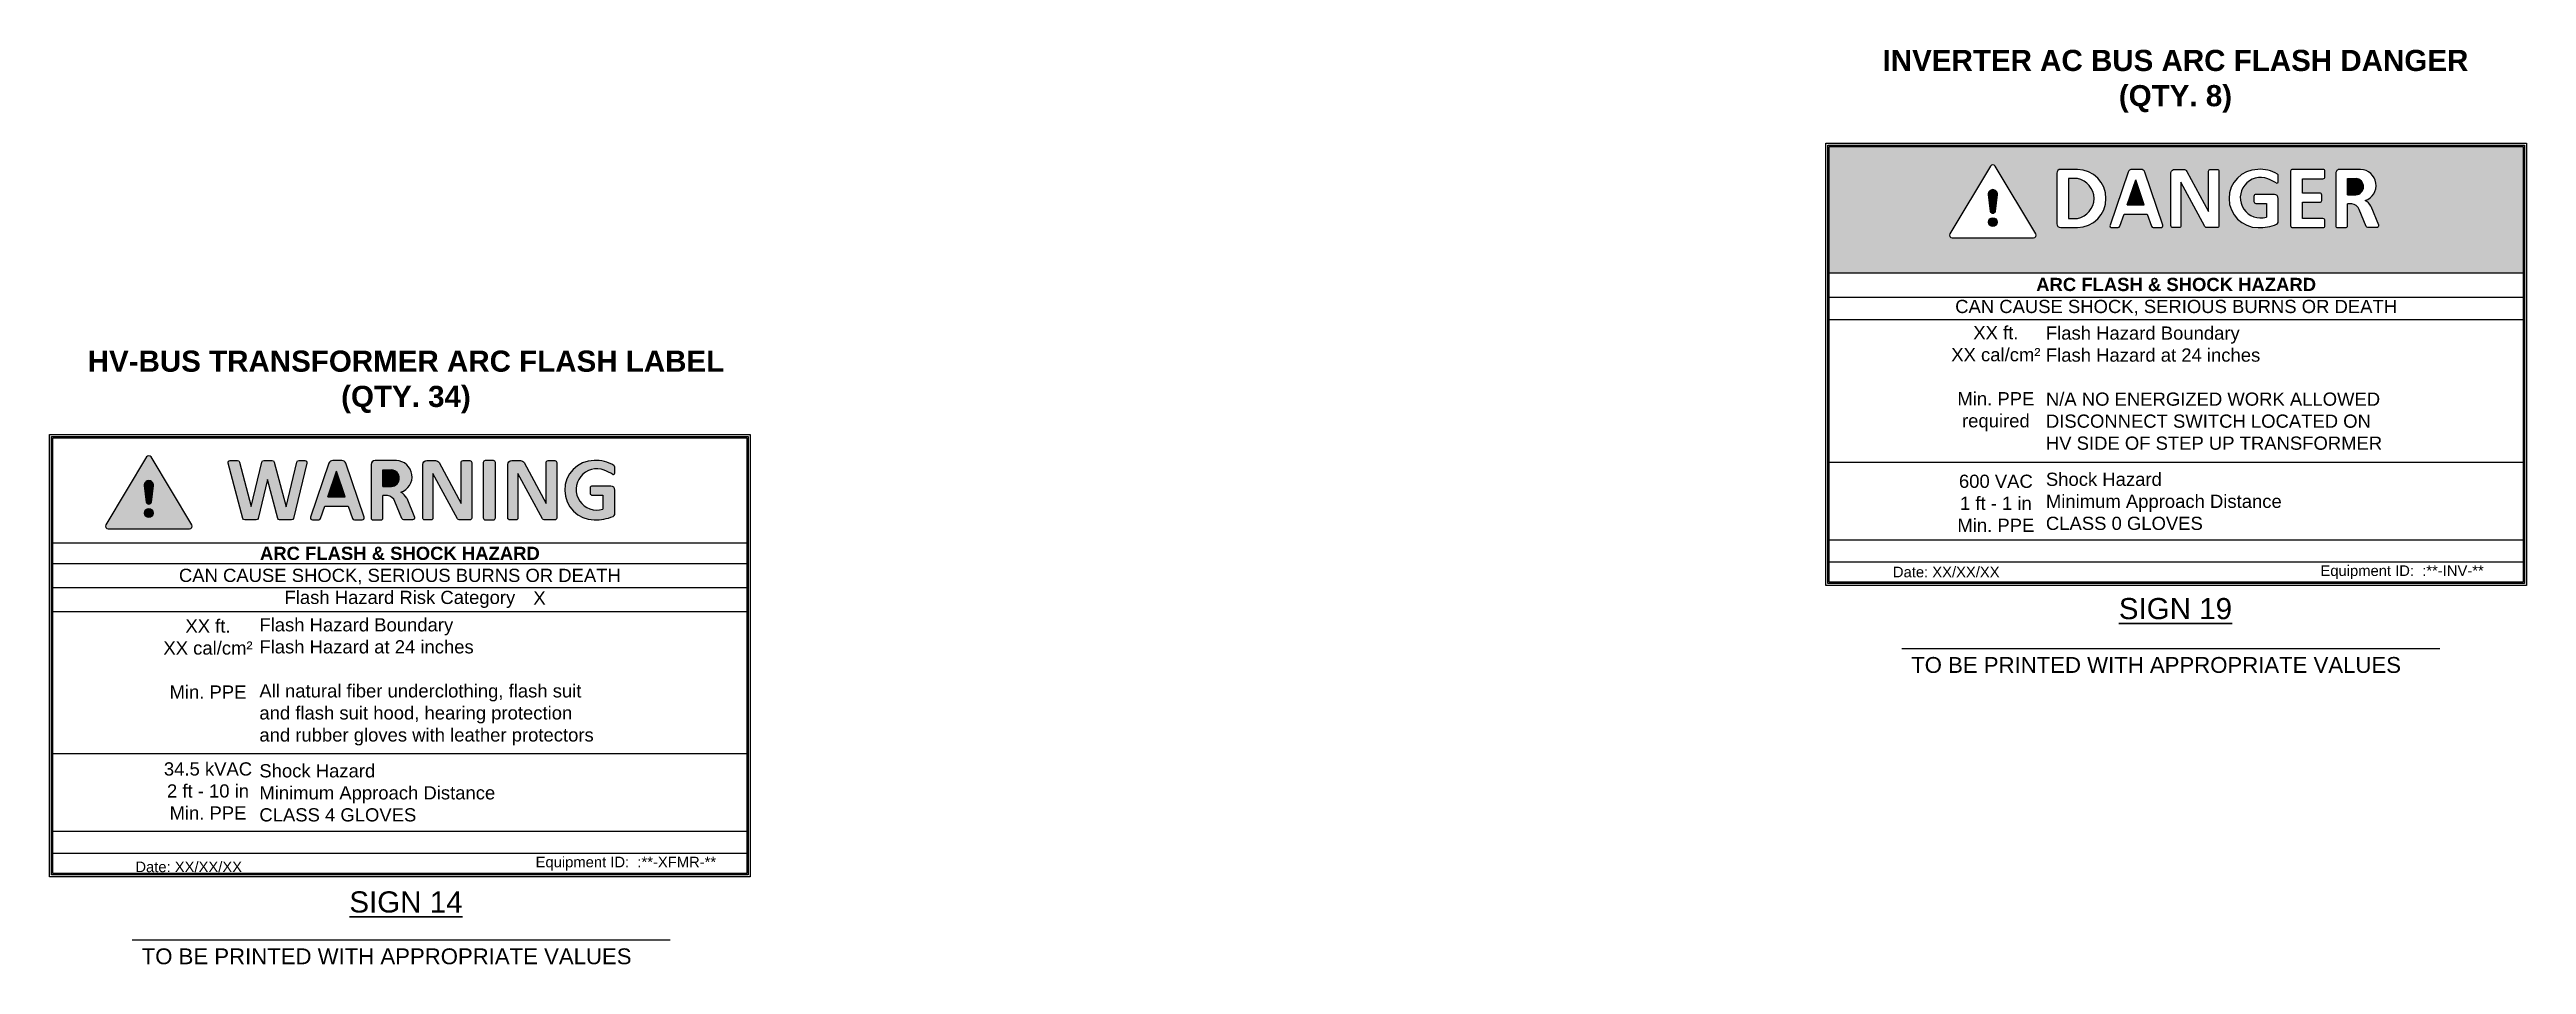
# Model space of a CAD drawing. Header units: feet. Extents: x -1522 to 1718, y -42 to 1309.
# Drawn here: x 1695.62 to 1709.3, y 1304 to 1309.05 of the extents above; entities that cross this region are included whole.
import ezdxf
from ezdxf.enums import TextEntityAlignment as Align

# ---------------------------------------------------------------- set-up
doc = ezdxf.new("R2010")
doc.units = ezdxf.units.FT
doc.header["$MEASUREMENT"] = 0
for name, color, linetype in [('ANNO-NOTE', 31, 'Continuous'), ('E-DETL', 7, 'Continuous'), ('G-ANNO-TEXT', 1, 'Continuous')]:
    doc.layers.add(name, color=color, linetype=linetype)
doc.styles.add('Strata 1_8', font='arial.ttf', dxfattribs={"height": 0.125})
doc.styles.add('Strata 3_32', font='arial.ttf', dxfattribs={"height": 0.09375})

msp = doc.modelspace()

# ---------------------------------------------------------------- texts
at = {"layer": 'G-ANNO-TEXT', "lineweight": 30, "style": 'Strata 1_8'}
for s, p in [('%%USIGN 19', (1707.358708965032, 1306.018440016152)), ('%%USIGN 14', (1697.58824725934, 1304.398679523561))]:
    msp.add_text(s, height=0.1167391092239364, dxfattribs=at).set_placement(p, align=Align.TOP_CENTER)
at = {"layer": 'G-ANNO-TEXT'}
for s, width, insert, char_height, attachment_point, style in [('{\\fArial|b1|i0|c0|p34;INVERTER AC BUS ARC FLASH DANGER\\P(QTY.^I8)}', 3.302107056201323, (1707.358708965032, 1308.698695187878), 0.1167391092239364, 8, 'Strata 1_8'), ('{\\fArial|b1|i0|c0|p34;ARC FLASH & SHOCK HAZARD\\P}CAN CAUSE SHOCK, SERIOUS BURNS OR DEATH', 2.893850074941114, (1707.362370161405, 1307.57833656801), 0.07293859544311544, 8, 'Strata 1_8'), ('XX ft.\\PXX cal/cm²\\P\\PMin. PPE required', 0.6375879885908277, (1706.367061100722, 1306.938832287385), 0.07293859544311544, 8, 'Strata 1_8'), ('Flash Hazard Boundary\\PFlash Hazard at 24 inches\\P\\PN/A NO ENERGIZED WORK ALLOWED\\PDISCONNECT SWITCH LOCATED ON \\PHV SIDE OF STEP UP TRANSFORMER', 2.561007907987263, (1706.643393752682, 1307.517953488269), 0.07293859544311544, 1, 'Strata 1_8'), ('{\\fArial|b1|i0|c0|p34;HV-BUS TRANSFORMER ARC FLASH LABEL (QTY. 34)}', 3.783933306782048, (1697.58824725934, 1307.038199479996), 0.1167391092239364, 8, 'Strata 1_8'), ('600 VAC\\P1 ft - 1 in\\PMin. PPE', 0.6375879885908277, (1706.367061100722, 1306.383509196093), 0.07293859544311544, 8, 'Strata 1_8'), ('Shock Hazard\\PMinimum Approach Distance\\PCLASS 0 GLOVES', 1.551666656999652, (1706.643393752682, 1306.710561092098), 0.07293859544311544, 1, 'Strata 1_8'), ('{\\fArial|b1|i0|c0|p34;ARC FLASH & SHOCK HAZARD\\P}CAN CAUSE SHOCK, SERIOUS BURNS OR DEATH\\PFlash Hazard Risk Category', 2.893850074941114, (1697.554614630862, 1305.96348210622), 0.07293859544311544, 8, 'Strata 1_8'), ('Date: XX/XX/XX ', 1.551666656999652, (1706.093007999698, 1306.132059526352), 0.05836955461196819, 8, 'Strata 1_8'), ('Equipment ID:  :**-INV-**', 1.236313928004055, (1708.610154458289, 1306.122634149578), 0.05836955461196819, 8, 'Strata 1_8'), ('X', 0.1239412661606036, (1698.325519705064, 1305.98227272342), 0.07293859544311544, 8, 'Strata 1_8'), ('XX ft.\\PXX cal/cm²\\P\\PMin. PPE', 0.6375879885908277, (1696.495079363838, 1305.462777793501), 0.07293859544311544, 8, 'Strata 1_8'), ('Flash Hazard Boundary\\PFlash Hazard at 24 inches\\P\\PAll natural fiber underclothing, flash suit and flash suit hood, hearing protection and rubber gloves with leather protectors', 1.881410992566599, (1696.778781302361, 1305.906990815266), 0.07293859544311544, 1, 'Strata 1_8'), ('TO BE PRINTED WITH APPROPRIATE VALUES', 2.918477730598409, (1705.899470099732, 1305.69260530368), 0.08755433191795228, 1, 'Strata 3_32'), ('34.5 kVAC\\P2 ft - 10 in\\PMin. PPE', 0.6375879885908277, (1696.495079363838, 1304.795099097048), 0.07293859544311544, 8, 'Strata 1_8'), ('Shock Hazard\\PMinimum Approach Distance\\PCLASS 4 GLOVES', 1.551666656999652, (1696.778781302361, 1305.100869588975), 0.07293859544311544, 1, 'Strata 1_8'), ('Date: XX/XX/XX ', 1.551666656999652, (1696.388676429659, 1304.503922241754), 0.05836955461196819, 8, 'Strata 1_8'), ('Equipment ID:  :**-XFMR-**', 1.236313928004055, (1698.802398927746, 1304.513871079659), 0.05836955461196819, 8, 'Strata 1_8'), ('TO BE PRINTED WITH APPROPRIATE VALUES', 2.918477730598409, (1696.129008394044, 1304.083842233761), 0.08755433191795228, 1, 'Strata 3_32')]:
    msp.add_mtext_dynamic_manual_height_columns(s, width=width, gutter_width=0.4377716595897614, heights=[0], dxfattribs=dict(at, insert=insert, char_height=char_height, attachment_point=attachment_point, style=style))

# ---------------------------------------------------------------- blocks, each defined once
blk = doc.blocks.new('!')
at = {"color": 0}
for points in [[(-12.44763938310995, 15.19457651184812), (-12.68897185762393, 14.79386679357651, 0.5835277051761996), (-12.67558691006477, 14.77018054033408), (-12.19292196103682, 14.77018054033408, 0.5835277051761996), (-12.17953701347767, 14.79386679357651), (-12.42086948799164, 15.19457651184812, 0.5650934920842021)], [(-12.46109709578555, 15.02553026272227), (-12.44971901152084, 14.92733337236381, 0.3512251163769891), (-12.4342544355508, 14.91608612901144, 0.3512251163769887), (-12.41878985958076, 14.92733337236381), (-12.40741177531605, 15.02553026272227, 0.4292796023512654), (-12.4342544355508, 15.05498930455328, 0.4292796023512657)]]:
    blk.add_lwpolyline(points, format="xyb", close=True, dxfattribs=at)
blk.add_circle((-12.4342544355508, 14.86298015527347), 0.02642230596211448, dxfattribs=at)

# ---------------------------------------------------------------- hatches: boundary and pattern name
at = {"true_color": 0xff0000}
h = msp.add_hatch(color=1, dxfattribs=at)
h.dxf.hatch_style = 1
h.paths.add_polyline_path([(1705.446252101359, 1308.511880664467), (1705.446252101359, 1307.814734348161), (1709.278488221451, 1307.814734348161), (1709.278488221451, 1308.511880664467)])
edge = h.paths.add_edge_path(flags=16)
edge.add_arc((1708.374506635417, 1308.150959954785), 0.06960001973397013, 25.878581951200317, 63.505078572735215, ccw=False)
edge.add_line((1708.437127234727, 1308.181337961453), (1708.479143346846, 1308.078647712843))
edge.add_arc((1708.469065284462, 1308.074524234667), 0.01088900425914897, -90, 22.25211357300458, ccw=False)
edge.add_line((1708.469065284462, 1308.063635230405), (1708.421461152626, 1308.063635230405))
edge.add_arc((1708.421461152622, 1308.074524234667), 0.01088900425913208, 202.0270003182623, 270.00000000001745, ccw=False)
edge.add_line((1708.411366967055, 1308.070440384595), (1708.373519979393, 1308.163988019763))
edge.add_arc((1708.326593623351, 1308.144716074071), 0.05072958487670892, 22.32721554701731, 82.78384653012439)
edge.add_line((1708.332965915484, 1308.195043846476), (1708.308639933326, 1308.195043846476))
edge.add_line((1708.308639933326, 1308.195043846476), (1708.308639933326, 1308.074524234669))
edge.add_arc((1708.297750929069, 1308.074524234667), 0.01088900425913872, -89.99999999998249, 1.750777300912887e-11, ccw=False)
edge.add_line((1708.297750929069, 1308.063635230405), (1708.254676560888, 1308.063635230405))
edge.add_arc((1708.254676560886, 1308.074524234667), 0.01088900425915199, 179.9999999999825, 269.99999999998255, ccw=False)
edge.add_line((1708.243787556628, 1308.074524234667), (1708.243787556628, 1308.363650082777))
edge.add_arc((1708.265565565147, 1308.363650082777), 0.02177800851829735, 90, 179.9999999999913, ccw=False)
edge.add_line((1708.265565565147, 1308.385428091292), (1708.381004542243, 1308.385428091292))
edge.add_arc((1708.378259876492, 1308.297197235114), 0.08827353608084774, -71.98731128699501, 88.21823028744979, ccw=False)
edge = h.paths.add_edge_path(flags=0)
edge.add_line((1708.355149827745, 1308.244419766364), (1708.308639933326, 1308.244419766364))
edge.add_line((1708.308639933326, 1308.244419766364), (1708.308639933326, 1308.335153882989))
edge.add_line((1708.308639933326, 1308.335153882987), (1708.355606372244, 1308.335153882987))
edge.add_arc((1708.35143163945, 1308.289806681975), 0.04553896170644657, -85.31667165561151, 84.74008914864658, ccw=False)
edge = h.paths.add_edge_path(flags=16)
edge.add_line((1708.173284908509, 1308.333742572081), (1708.059615660997, 1308.333742572081))
edge.add_line((1708.059615660997, 1308.333742572081), (1708.059615660997, 1308.254401746855))
edge.add_line((1708.059615660997, 1308.254401746853), (1708.15580248228, 1308.254401746853))
edge.add_arc((1708.155802482281, 1308.243512742592), 0.0108890042591354, -1.750777300912887e-11, 90, ccw=False)
edge.add_line((1708.166691486538, 1308.243512742592), (1708.166691486538, 1308.214337836002))
edge.add_arc((1708.155802482281, 1308.214337836004), 0.0108890042591354, -90, 0, ccw=False)
edge.add_line((1708.155802482281, 1308.203448831743), (1708.059615660998, 1308.203448831743))
edge.add_line((1708.059615660997, 1308.203448831743), (1708.059615660997, 1308.113188811782))
edge.add_line((1708.059615660997, 1308.113188811788), (1708.173284908509, 1308.113188811788))
edge.add_arc((1708.173284908509, 1308.10229980752), 0.01088900425913872, 0, 90, ccw=False)
edge.add_line((1708.184173912767, 1308.10229980752), (1708.184173912767, 1308.074524234661))
edge.add_arc((1708.173284908509, 1308.074524234667), 0.01088900425913872, -89.99999999998249, 1.750777300912887e-11, ccw=False)
edge.add_line((1708.173284908509, 1308.063635230405), (1708.005620007633, 1308.063635230405))
edge.add_arc((1708.005620007632, 1308.074524234667), 0.01088900425913872, 179.9999999999825, 269.99999999998255, ccw=False)
edge.add_line((1707.994731003375, 1308.074524234667), (1707.994731003375, 1308.374539087036))
edge.add_arc((1708.005620007632, 1308.374539087038), 0.01088900425913872, 90.00000000001751, 180.0000000000175, ccw=False)
edge.add_line((1708.005620007632, 1308.385428091292), (1708.173284908508, 1308.385428091292))
edge.add_arc((1708.173284908509, 1308.374539087038), 0.01088900425913872, -1.750777300912887e-11, 89.99999999998249, ccw=False)
edge.add_line((1708.184173912767, 1308.374539087038), (1708.184173912767, 1308.344631576341))
edge.add_arc((1708.173284908509, 1308.344631576335), 0.0108890042591354, -90, 0, ccw=False)
edge = h.paths.add_edge_path(flags=16)
edge.add_line((1707.926496046974, 1308.225219845596), (1707.926496046974, 1308.092765725613))
edge.add_arc((1707.909315376244, 1308.09852950611), 0.01812171659472405, 296.38395404741226, 341.45439989246427, ccw=False)
edge.add_arc((1707.821538377746, 1308.31779750427), 0.254253070150118, 268.4687310041255, 292.1422853785791, ccw=False)
edge.add_arc((1707.815431845596, 1308.22453760643), 0.1609038458408837, 90.73837430910271, 269.7551015762806, ccw=False)
edge.add_arc((1707.826237435009, 1308.204069038212), 0.1818157793182544, 58.363567936785216, 94.062008043687, ccw=False)
edge.add_arc((1707.913762780379, 1308.348770700009), 0.01278313972927625, 5.062831684109085, 52.15953142980521, ccw=False)
edge.add_line((1707.926496046974, 1308.349898788277), (1707.926496046974, 1308.317243010089))
edge.add_arc((1707.918151748745, 1308.317960943698), 0.008375126364284363, 247.11083023775342, 355.0824489666762, ccw=False)
edge.add_arc((1707.767326712637, 1308.070781155881), 0.2812814338966109, 58.35693592699909, 68.77728622288635)
edge.add_arc((1707.828641476044, 1308.228674338227), 0.1119009236724651, 68.77729214339439, 286.708663276407)
edge.add_line((1707.860813589366, 1308.121497979627), (1707.860813589366, 1308.197230679718))
edge.add_line((1707.860813589366, 1308.197230679717), (1707.803135604864, 1308.197230679717))
edge.add_arc((1707.803135604863, 1308.208119683971), 0.01088900425915199, 179.9999999999825, 269.99999999998255, ccw=False)
edge.add_line((1707.792246600606, 1308.208119683971), (1707.792246600606, 1308.236108849852))
edge.add_arc((1707.803135604863, 1308.236108849857), 0.01088900425914867, 90, 180.0000000000175, ccw=False)
edge.add_line((1707.803135604863, 1308.246997854118), (1707.904718038455, 1308.246997854118))
edge.add_arc((1707.904718038455, 1308.225219845596), 0.02177800851829403, 0, 90, ccw=False)
edge = h.paths.add_edge_path(flags=16)
edge.add_arc((1707.588172405525, 1308.074524234667), 0.01088900425915199, -89.99999999998249, 1.750777300912887e-11, ccw=False)
edge.add_line((1707.588172405525, 1308.063635230405), (1707.531249771296, 1308.063635230405))
edge.add_arc((1707.531249771298, 1308.074524234667), 0.01088900425913872, 208.3697744582106, 270.00000000001745, ccw=False)
edge.add_line((1707.521668543432, 1308.069350214339), (1707.388905675964, 1308.315199902989))
edge.add_line((1707.388905675962, 1308.315199902993), (1707.388905675962, 1308.074524234667))
edge.add_arc((1707.378016671704, 1308.074524234667), 0.01088900425914867, 270, 359.99999999998255, ccw=False)
edge.add_line((1707.378016671704, 1308.063635230405), (1707.344467481939, 1308.063635230405))
edge.add_arc((1707.344467481937, 1308.074524234667), 0.01088900425915199, 179.9999999999825, 269.99999999998255, ccw=False)
edge.add_line((1707.333578477679, 1308.074524234667), (1707.333578477679, 1308.363650082777))
edge.add_arc((1707.355356486198, 1308.363650082777), 0.02177800851829735, 90, 179.9999999999913, ccw=False)
edge.add_line((1707.355356486198, 1308.385428091292), (1707.402676476654, 1308.385428091292))
edge.add_arc((1707.402676476653, 1308.363650082777), 0.02177800851830398, 28.369774458228278, 90.00000000000881, ccw=False)
edge.add_line((1707.421838932391, 1308.373998123424), (1707.541345423115, 1308.152696534385))
edge.add_line((1707.541345423113, 1308.152696534386), (1707.541345423113, 1308.374539087038))
edge.add_arc((1707.55223442737, 1308.374539087038), 0.01088900425914867, 90, 180, ccw=False)
edge.add_line((1707.55223442737, 1308.385428091292), (1707.588172405525, 1308.385428091292))
edge.add_arc((1707.588172405525, 1308.374539087038), 0.01088900425915199, -1.750777300912887e-11, 89.99999999998249, ccw=False)
edge.add_line((1707.599061409783, 1308.374539087038), (1707.599061409783, 1308.074524234668))
edge = h.paths.add_edge_path(flags=16)
edge.add_line((1707.007902272748, 1308.063635230405), (1707.042140632156, 1308.063635230405))
edge.add_arc((1707.042140632155, 1308.074524234667), 0.01088900425914867, 270, 341.2960942470835)
edge.add_line((1707.052454570898, 1308.071032375351), (1707.075401378833, 1308.138810584664))
edge.add_line((1707.075401378832, 1308.13881058467), (1707.202736612737, 1308.13881058467))
edge.add_line((1707.202736612733, 1308.13881058467), (1707.225683420668, 1308.071032375357))
edge.add_arc((1707.23599735941, 1308.074524234667), 0.01088900425915201, 198.7039057529495, 270)
edge.add_line((1707.23599735941, 1308.063635230405), (1707.278473512412, 1308.063635230405))
edge.add_arc((1707.278473512411, 1308.074524234667), 0.01088900425915199, 270, 378.879837520781)
edge.add_line((1707.288776680482, 1308.07804774733), (1707.188702780529, 1308.37067551685))
edge.add_arc((1707.168118182373, 1308.363565244427), 0.02177800851829375, 19.0557883172336, 90)
edge.add_line((1707.168118182373, 1308.385343252942), (1707.118257602784, 1308.385343252942))
edge.add_arc((1707.118257602786, 1308.363565244427), 0.02177800851829403, 90, 161.2960942470393)
edge.add_line((1707.097629725307, 1308.370548963044), (1706.997599104679, 1308.078047747324))
edge.add_arc((1707.007902272748, 1308.074524234667), 0.01088900425914992, 161.120162479252, 270)
h.paths.add_polyline_path([(1707.185677754973, 1308.189197498402), (1707.092460236592, 1308.189197498402), (1707.139068995784, 1308.326866242801)], flags=0)
edge = h.paths.add_edge_path(flags=16)
edge.add_line((1706.817865350145, 1308.063635230405), (1706.725041466226, 1308.063635230405))
edge.add_arc((1706.725041466223, 1308.085413238928), 0.02177800851829735, 180.0000000000087, 270, ccw=False)
edge.add_line((1706.703263457708, 1308.085413238928), (1706.703263457708, 1308.363650082779))
edge.add_arc((1706.725041466223, 1308.363650082777), 0.02177800851829735, 90, 179.9999999999913, ccw=False)
edge.add_line((1706.725041466223, 1308.385428091292), (1706.817865350143, 1308.385428091292))
edge.add_arc((1706.814197474647, 1308.224531660852), 0.1609382323757249, -88.69408294328349, 88.69408294328349, ccw=False)
edge = h.paths.add_edge_path(flags=0)
edge.add_line((1706.817228677883, 1308.114651025709), (1706.768240346541, 1308.114651025709))
edge.add_line((1706.768240346544, 1308.114651025709), (1706.768240346544, 1308.334412296002))
edge.add_line((1706.768240346544, 1308.334412295996), (1706.817228677885, 1308.334412295996))
edge.add_arc((1706.797507993186, 1308.224531660852), 0.1116362816707246, -79.82523709374772, 79.82523709374772, ccw=False)
edge = h.paths.add_edge_path(flags=16)
edge.add_line((1706.575679252426, 1308.007280301083), (1706.124912242801, 1308.007280301083))
edge.add_arc((1706.124912242798, 1308.021872689736), 0.01459238865299536, 148.9410172079922, 270, ccw=False)
edge.add_line((1706.112411867962, 1308.029401197919), (1706.337795372774, 1308.403629162467))
edge.add_arc((1706.350295747612, 1308.39610065428), 0.01459238865299608, 31.05898279201898, 148.9410172079811, ccw=False)
edge.add_line((1706.362796122452, 1308.403629162464), (1706.588179627264, 1308.029401197917))
edge.add_arc((1706.575679252426, 1308.021872689736), 0.01459238865299437, -90, 31.058982792007782, ccw=False)
edge = h.paths.add_edge_path(flags=0)
edge.add_line((1706.375364453572, 1308.245754694143), (1706.364738314198, 1308.154047354071))
edge.add_arc((1706.350962695902, 1308.157807368457), 0.01427954367934035, 267.32293760206926, 344.73316138018583, ccw=False)
edge.add_arc((1706.349628799326, 1308.157807368457), 0.0142795436793473, 195.2668386199461, 272.6770623958107, ccw=False)
edge.add_line((1706.335853181026, 1308.154047354073), (1706.325227041652, 1308.245754694145))
edge.add_arc((1706.350831085794, 1308.247601866517), 0.02567058866001011, 91.1949411234346, 184.1263847761461, ccw=False)
edge.add_arc((1706.34976040943, 1308.247601866517), 0.02567058866002175, -4.126384776122393, 88.80505887678049, ccw=False)
edge = h.paths.add_edge_path(flags=0)
edge.add_arc((1706.350295747612, 1308.093947056156), 0.02467613169327638, 0, 360)
h = msp.add_hatch(color=1, dxfattribs=at)
h.dxf.hatch_style = 1
h.paths.add_polyline_path([(1706.768240346544, 1308.332263105868), (1706.768240346544, 1308.116800215829, 1.307918298983084)])
h = msp.add_hatch(color=1, dxfattribs=at)
h.dxf.hatch_style = 1
h.paths.add_polyline_path([(1707.092460236592, 1308.189197498402), (1707.185677754973, 1308.189197498402), (1707.139068995784, 1308.326866242801)])
h = msp.add_hatch(color=1, dxfattribs=at)
h.dxf.hatch_style = 1
h.paths.add_polyline_path([(1708.308639933326, 1308.244419766364), (1708.355149827745, 1308.244419766364, 1.005044332832927), (1708.347256906658, 1308.335153882987), (1708.308639933326, 1308.335153882987)])
h = msp.add_hatch(color=1, dxfattribs=at)
h.dxf.hatch_style = 1
h.paths.add_polyline_path([(1706.336778055396, 1308.156163792627, 0.9609664766857849), (1706.365233117922, 1308.158317685126), (1706.375364453572, 1308.245754694143, 0.4292796023512663), (1706.350295747612, 1308.273266872558, 0.4551860429168517), (1706.325483054083, 1308.243545216369)])
h = msp.add_hatch(color=1, dxfattribs=at)
h.dxf.hatch_style = 1
h.paths.add_polyline_path([(1706.374971879308, 1308.093947056156, 1), (1706.32561961592, 1308.093947056156, 1)])
h = msp.add_hatch(color=256)
h.dxf.hatch_style = 1
h.paths.add_polyline_path([(1696.180940919727, 1306.79728767606, 0.5650934920842021), (1696.155940170047, 1306.79728767606), (1695.930556665233, 1306.423059711516, 0.5835277051761999), (1695.943057040076, 1306.40093881468), (1696.393824049697, 1306.40093881468, 0.5835277051761985), (1696.406324424541, 1306.423059711516)])
h.paths.add_polyline_path([(1696.182883111473, 1306.547705867662, -0.3512251163769934), (1696.168440544887, 1306.537201922306, -0.3512251163769851), (1696.153997978297, 1306.547705867662), (1696.143371838927, 1306.639413207739, -0.4292796023512577), (1696.168440544887, 1306.666925386146, -0.4292796023512729), (1696.193509250847, 1306.639413207739)], flags=16)
h.paths.add_polyline_path([(1696.193116676579, 1306.487605569752, -1), (1696.143764413195, 1306.487605569752, -1)], flags=16)
h = msp.add_hatch(color=256)
h.dxf.hatch_style = 1
h.paths.add_polyline_path([(1697.040679234298, 1306.763929086489, 0.4848352187946589), (1697.029892124705, 1306.777603377609), (1696.995752722425, 1306.777603377609, 0.3469508095474305), (1696.984965612828, 1306.769093851769), (1696.925953936461, 1306.52259071535), (1696.860886329221, 1306.769339718542, 0.3405612581913848), (1696.850161058184, 1306.777603377609), (1696.803648795812, 1306.777603377609, 0.3469508095474232), (1696.792861686219, 1306.769093851769), (1696.733930479892, 1306.522926854187), (1696.668951512314, 1306.769339718542, 0.3405612581913766), (1696.658226241281, 1306.777603377609), (1696.617806281723, 1306.777603377609, 0.4919124268131566), (1696.60708101069, 1306.763683219723), (1696.687646206497, 1306.458164350951, 0.3405612581913842), (1696.698371477531, 1306.449900691891), (1696.761609159406, 1306.449900691891, 0.3469508095474249), (1696.772396269003, 1306.458410217724), (1696.823556528667, 1306.672116474582), (1696.879975612708, 1306.458164350951, 0.3405612581913691), (1696.890700883749, 1306.449900691891), (1696.956752363199, 1306.449900691891, 0.3469508095474238), (1696.967539472796, 1306.458410217724)])
h = msp.add_hatch(color=256)
h.dxf.hatch_style = 1
h.paths.add_polyline_path([(1697.234704040206, 1306.777603377609), (1697.183914365414, 1306.777603377609, 0.321527449625395), (1697.1629021109, 1306.76253341294), (1697.061007533404, 1306.464581769679, 0.5143706367857402), (1697.071502689298, 1306.449900691891), (1697.106379041594, 1306.449900691891, 0.3215274496250227), (1697.116885168856, 1306.45743567423), (1697.140259564465, 1306.526476853395), (1697.269967545653, 1306.526476853395), (1697.293341941262, 1306.45743567423, 0.3215274496250233), (1697.303848068517, 1306.449900691891), (1697.347115716329, 1306.449900691891, 0.5143706367857402), (1697.357610872223, 1306.464581769679), (1697.255672208943, 1306.762662324923, 0.3198341797156803)])
h.paths.add_polyline_path([(1697.252590815475, 1306.577802669969), (1697.157636294636, 1306.577802669969), (1697.205113555057, 1306.718036714875)], flags=16)
at = {"true_color": 0xff8000}
h = msp.add_hatch(color=30, dxfattribs=at)
h.dxf.hatch_style = 1
h.paths.add_polyline_path([(1697.205113555057, 1306.718036714875), (1697.157636294636, 1306.577802669969), (1697.252590815475, 1306.577802669969)])
h = msp.add_hatch(color=256)
h.dxf.hatch_style = 1
h.paths.add_polyline_path([(1697.535067384113, 1306.777603377609), (1697.417477332947, 1306.777603377609, 0.4142135623730887), (1697.395293516005, 1306.755419560664), (1697.395293516005, 1306.460906181149, 0.414213562373095), (1697.406385424478, 1306.44981427268), (1697.450262434526, 1306.44981427268, 0.4142135623730951), (1697.461354342995, 1306.460906181149), (1697.461354342995, 1306.583671538879), (1697.486133612172, 1306.583671538879, -0.2700858143856787), (1697.527443354942, 1306.552037022148), (1697.565995578181, 1306.456746233175, 0.3056018630329004), (1697.576277857424, 1306.44981427268), (1697.624769038121, 1306.44981427268, 0.5331213124278236), (1697.635034893745, 1306.465106495655), (1697.592235859149, 1306.569710260278, 0.1656677106191549), (1697.560076830381, 1306.602217102743, 0.8406290843556139)])
h.paths.add_polyline_path([(1697.461354342995, 1306.726392366595), (1697.509195948096, 1306.726392366595, -0.9167868988861881), (1697.50873089641, 1306.633967522887), (1697.461354342995, 1306.633967522887)], flags=16)
h = msp.add_hatch(color=30, dxfattribs=at)
h.dxf.hatch_style = 1
h.paths.add_polyline_path([(1697.461354342995, 1306.633967522887), (1697.50873089641, 1306.633967522887, 0.916786898886271), (1697.509195948096, 1306.726392366595), (1697.461354342995, 1306.726392366595)])
h = msp.add_hatch(color=256)
h.dxf.hatch_style = 1
h.paths.add_polyline_path([(1697.951240147842, 1306.766511469133, 0.414213562373095), (1697.940148239373, 1306.777603377609), (1697.903540597861, 1306.777603377609, 0.4142135623730951), (1697.892448689392, 1306.766511469133), (1697.892448689392, 1306.540535132778), (1697.770715331106, 1306.765960425276, 0.2755877858965014), (1697.751195804802, 1306.777603377609), (1697.702994060131, 1306.777603377609, 0.4142135623730951), (1697.680810243193, 1306.755419560664), (1697.680810243193, 1306.460906181149, 0.414213562373095), (1697.691902151659, 1306.44981427268), (1697.726076492425, 1306.44981427268, 0.4142135623730951), (1697.737168400898, 1306.460906181149), (1697.737168400898, 1306.706066566868), (1697.87240515343, 1306.455635748839, 0.2755877858965244), (1697.882164916584, 1306.44981427268), (1697.940148239373, 1306.44981427268, 0.4142135623730951), (1697.951240147842, 1306.460906181149)])
h = msp.add_hatch(color=256)
h.dxf.hatch_style = 1
h.paths.add_polyline_path([(1698.081941113272, 1306.766511469133, 0.4142135623730971), (1698.0708492048, 1306.777603377609), (1698.026072625071, 1306.777603377609, 0.4142135623730951), (1698.014980716598, 1306.766511469133), (1698.014980716598, 1306.460992600368, 0.414213562373095), (1698.026072625071, 1306.449900691891), (1698.0708492048, 1306.449900691891, 0.4142135623730951), (1698.081941113272, 1306.460992600368)])
h = msp.add_hatch(color=256)
h.dxf.hatch_style = 1
h.paths.add_polyline_path([(1698.420683989527, 1306.766511469133, 0.414213562373095), (1698.409592081054, 1306.777603377609), (1698.372984439538, 1306.777603377609, 0.4142135623730951), (1698.361892531073, 1306.766511469133), (1698.361892531073, 1306.540535132778), (1698.24015917279, 1306.765960425276, 0.2755877858965014), (1698.220639646483, 1306.777603377609), (1698.172437901812, 1306.777603377609, 0.4142135623730951), (1698.150254084871, 1306.755419560664), (1698.150254084871, 1306.460906181149, 0.414213562373095), (1698.161345993343, 1306.44981427268), (1698.195520334109, 1306.44981427268, 0.4142135623730951), (1698.206612242579, 1306.460906181149), (1698.206612242579, 1306.706066566868), (1698.341848995111, 1306.455635748839, 0.2755877858965244), (1698.351608758261, 1306.44981427268), (1698.409592081054, 1306.44981427268, 0.4142135623730951), (1698.420683989527, 1306.460906181149)])
h = msp.add_hatch(color=256)
h.dxf.hatch_style = 1
h.paths.add_polyline_path([(1698.626551869773, 1306.777603377609, 0.991455931191352), (1698.627963466053, 1306.44981427268, 0.1036643270414), (1698.732500036727, 1306.468822169124, 0.1992319266705913), (1698.741797784514, 1306.479487581541), (1698.741797784514, 1306.614409833425, 0.4142135623730952), (1698.719613967569, 1306.636593650371), (1698.616138660844, 1306.636593650371, 0.4142135623730951), (1698.605046752371, 1306.625501741902), (1698.605046752371, 1306.596991029734, 0.414213562373095), (1698.616138660844, 1306.585899121265), (1698.674891408999, 1306.585899121265), (1698.674891408999, 1306.50875522843, -1.401060763575967), (1698.683382081752, 1306.724184272715, -0.04549871222226169), (1698.729979796022, 1306.701019623825, 0.5646600172054975), (1698.741797784514, 1306.709610367921), (1698.741797784514, 1306.741412026428, 0.2084405245570952), (1698.73681538364, 1306.750546154267, 0.1570359095723354)])
h = msp.add_hatch(color=30, dxfattribs=at)
h.dxf.hatch_style = 1
h.paths.add_polyline_path([(1696.193509250847, 1306.639413207739, 0.4292796023512651), (1696.168440544887, 1306.666925386146, 0.4292796023512661), (1696.143371838927, 1306.639413207739), (1696.153997978297, 1306.547705867662, 0.3512251163769882), (1696.168440544887, 1306.537201922306, 0.3512251163769887), (1696.182883111473, 1306.547705867662)])
h = msp.add_hatch(color=30, dxfattribs=at)
h.dxf.hatch_style = 1
h.paths.add_polyline_path([(1696.193116676579, 1306.487605569752, 1), (1696.143764413195, 1306.487605569752, 1)])

# ---------------------------------------------------------------- linework, layer by layer
at = {"color": 1, "true_color": 0xff0000}
for points in [[(1706.703263457708, 1308.363650082784), (1706.703263457708, 1308.085413238935, 0.414213562373095), (1706.725041466223, 1308.063635230413), (1706.817865350145, 1308.063635230413, 0.9774633063277478), (1706.817865350145, 1308.385428091299), (1706.725041466223, 1308.385428091299, 0.414213562373095)], [(1706.768240346544, 1308.334412296011), (1706.768240346544, 1308.114651025716), (1706.817228677883, 1308.114651025716, 0.8365040559561081), (1706.817228677883, 1308.334412296011)], [(1707.388905675962, 1308.315199903001), (1707.388905675962, 1308.074524234674, -0.414213562373095), (1707.378016671704, 1308.063635230413), (1707.344467481937, 1308.063635230413, -0.414213562373095), (1707.333578477679, 1308.074524234674), (1707.333578477679, 1308.363650082784, -0.414213562373095), (1707.355356486198, 1308.385428091299), (1707.402676476653, 1308.385428091299, -0.2755877858965017), (1707.421838932391, 1308.373998123431), (1707.541345423113, 1308.152696534394), (1707.541345423113, 1308.374539087045, -0.414213562373095), (1707.55223442737, 1308.385428091299), (1707.588172405525, 1308.385428091299, -0.414213562373095), (1707.599061409783, 1308.374539087045), (1707.599061409783, 1308.074524234674, -0.414213562373095), (1707.588172405525, 1308.063635230413), (1707.531249771298, 1308.063635230413, -0.275587785896555), (1707.521668543432, 1308.069350214347)], [(1708.059615660997, 1308.20344883175), (1708.155802482281, 1308.20344883175, 0.414213562373095), (1708.166691486538, 1308.214337836012), (1708.166691486538, 1308.243512742599, 0.414213562373095), (1708.155802482281, 1308.254401746867), (1708.059615660997, 1308.254401746867), (1708.059615660997, 1308.333742572088), (1708.173284908509, 1308.333742572088, 0.4142135623731974), (1708.184173912767, 1308.344631576342), (1708.184173912767, 1308.374539087045, 0.414213562373095), (1708.173284908509, 1308.385428091299), (1708.005620007632, 1308.385428091299, 0.4142135623730639), (1707.994731003375, 1308.374539087045), (1707.994731003375, 1308.074524234674, 0.414213562373095), (1708.005620007632, 1308.063635230413), (1708.173284908509, 1308.063635230413, 0.414213562373095), (1708.184173912767, 1308.074524234674), (1708.184173912767, 1308.102299807534, 0.4142135623731974), (1708.173284908509, 1308.113188811795), (1708.059615660997, 1308.113188811795)]]:
    msp.add_lwpolyline(points, format="xyb", close=True, dxfattribs=at)
for points in [[(1707.202736612733, 1308.138810584677), (1707.225683420671, 1308.071032375366, 0.3215274496250931), (1707.23599735941, 1308.063635230413), (1707.278473512411, 1308.063635230413, 0.513400270700037), (1707.288787451147, 1308.078016093982), (1707.188746059855, 1308.370548963058, 0.3215274496250078), (1707.168118182373, 1308.385343252949), (1707.118257602786, 1308.385343252949, 0.3215274496250168), (1707.097629725307, 1308.370548963058), (1706.997588334012, 1308.078016093982, 0.513400270700037), (1707.007902272748, 1308.063635230413), (1707.042140632155, 1308.063635230413, 0.3215274496250931), (1707.052454570898, 1308.071032375366), (1707.075401378832, 1308.138810584677)], [(1708.381004542243, 1308.385428091299), (1708.265565565147, 1308.385428091299, 0.4142135623730806), (1708.243787556628, 1308.363650082784), (1708.243787556628, 1308.074524234674, 0.414213562373095), (1708.254676560886, 1308.063635230413), (1708.297750929069, 1308.063635230413, 0.414213562373095), (1708.308639933326, 1308.074524234674), (1708.308639933326, 1308.195043846484)], [(1707.926496046974, 1308.092765725624), (1707.926496046974, 1308.225219845604, 0.4142135623730806), (1707.904718038455, 1308.246997854126), (1707.803135604863, 1308.246997854126, 0.414213562373095), (1707.792246600606, 1308.236108849865), (1707.792246600606, 1308.208119683985, 0.414213562373095), (1707.803135604863, 1308.197230679724), (1707.860813589366, 1308.197230679724), (1707.860813589366, 1308.121497979634)], [(1708.437127234727, 1308.18133796146), (1708.479143346845, 1308.078647712856, -0.533121312427826), (1708.469065284462, 1308.063635230413), (1708.421461152622, 1308.063635230413, -0.3056018630328972), (1708.411366967055, 1308.070440384602), (1708.373519979388, 1308.163988019768)]]:
    msp.add_lwpolyline(points, format="xyb", dxfattribs=at)
for points in [[(1707.092460236592, 1308.189197498409), (1707.139068995784, 1308.326866242808)], [(1707.185677754973, 1308.189197498409), (1707.139068995784, 1308.326866242808)], [(1707.926496046974, 1308.317243010096), (1707.926496046974, 1308.349898788284)], [(1708.308639933326, 1308.244419766371), (1708.308639933326, 1308.335153882995)], [(1708.308639933326, 1308.335153882995), (1708.355606372246, 1308.335153882995)], [(1707.092460236592, 1308.189197498409), (1707.185677754973, 1308.189197498409)], [(1708.308639933326, 1308.244419766371), (1708.355149827745, 1308.244419766371)], [(1708.332965915484, 1308.195043846484), (1708.308639933326, 1308.195043846484)], [(1707.075401378832, 1308.138810584677), (1707.202736612733, 1308.138810584677)]]:
    msp.add_lwpolyline(points, dxfattribs=at)
for points in [[(1705.446252101359, 1307.814734348168), (1709.278488221451, 1307.814734348168)], [(1697.157636294636, 1306.577802669976), (1697.205113555057, 1306.718036714882)], [(1697.252590815475, 1306.577802669976), (1697.205113555057, 1306.718036714882)], [(1697.461354342995, 1306.633967522895), (1697.461354342995, 1306.726392366602)], [(1697.461354342995, 1306.726392366602), (1697.509195948096, 1306.726392366602)], [(1698.741797784514, 1306.708147744953), (1698.741797784514, 1306.741412026436)], [(1697.157636294636, 1306.577802669976), (1697.252590815475, 1306.577802669976)], [(1697.461354342995, 1306.633967522895), (1697.50873089641, 1306.633967522895)], [(1697.486133612172, 1306.583671538886), (1697.461354342995, 1306.583671538886)], [(1697.140259564465, 1306.526476853403), (1697.269967545653, 1306.526476853403)], [(1695.638496570817, 1306.322823945847), (1699.470732690912, 1306.322823945847)]]:
    msp.add_lwpolyline(points)
for points in [[(1696.823556528667, 1306.67211647459), (1696.772396269003, 1306.458410217731, -0.3469508095474652), (1696.761609159406, 1306.449900691899), (1696.698371477531, 1306.449900691899, -0.3405612581914016), (1696.687646206497, 1306.458164350965), (1696.60708101069, 1306.76368321973, -0.4919124268132005), (1696.617806281723, 1306.777603377616), (1696.658226241281, 1306.777603377616, -0.3405612581914016), (1696.668951512314, 1306.769339718549), (1696.733930479892, 1306.522926854194), (1696.792861686219, 1306.769093851784, -0.3469508095474652), (1696.803648795812, 1306.777603377616), (1696.850161058184, 1306.777603377616, -0.3405612581914016), (1696.860886329221, 1306.769339718549), (1696.925953936461, 1306.522590715357), (1696.984965612828, 1306.769093851784, -0.3469508095474652), (1696.995752722425, 1306.777603377616), (1697.029892124705, 1306.777603377616, -0.4848352187947242), (1697.040679234298, 1306.763929086496), (1696.967539472796, 1306.458410217731, -0.3469508095474652), (1696.956752363199, 1306.449900691899), (1696.890700883749, 1306.449900691899, -0.3405612581914016), (1696.879975612708, 1306.458164350965)], [(1697.737168400898, 1306.706066566882), (1697.737168400898, 1306.460906181156, -0.414213562373095), (1697.726076492425, 1306.449814272687), (1697.691902151659, 1306.449814272687, -0.414213562373095), (1697.680810243193, 1306.460906181156), (1697.680810243193, 1306.755419560671, -0.414213562373095), (1697.702994060131, 1306.777603377616), (1697.751195804802, 1306.777603377616, -0.2755877858965017), (1697.770715331106, 1306.765960425283), (1697.892448689392, 1306.540535132793), (1697.892448689392, 1306.76651146914, -0.414213562373095), (1697.903540597861, 1306.777603377616), (1697.940148239373, 1306.777603377616, -0.414213562373095), (1697.951240147842, 1306.76651146914), (1697.951240147842, 1306.460906181156, -0.414213562373095), (1697.940148239373, 1306.449814272687), (1697.882164916584, 1306.449814272687, -0.275587785896555), (1697.87240515343, 1306.455635748846)], [(1698.014980716598, 1306.76651146914), (1698.014980716598, 1306.460992600375, 0.414213562373095), (1698.026072625071, 1306.449900691899), (1698.0708492048, 1306.449900691899, 0.414213562373095), (1698.081941113272, 1306.460992600375), (1698.081941113272, 1306.76651146914, 0.414213562373095), (1698.0708492048, 1306.777603377616), (1698.026072625071, 1306.777603377616, 0.414213562373095)], [(1698.206612242579, 1306.706066566882), (1698.206612242579, 1306.460906181156, -0.414213562373095), (1698.195520334109, 1306.449814272687), (1698.161345993343, 1306.449814272687, -0.414213562373095), (1698.150254084871, 1306.460906181156), (1698.150254084871, 1306.755419560671, -0.414213562373095), (1698.172437901812, 1306.777603377616), (1698.220639646483, 1306.777603377616, -0.2755877858965017), (1698.24015917279, 1306.765960425283), (1698.361892531073, 1306.540535132793), (1698.361892531073, 1306.76651146914, -0.414213562373095), (1698.372984439538, 1306.777603377616), (1698.409592081054, 1306.777603377616, -0.414213562373095), (1698.420683989527, 1306.76651146914), (1698.420683989527, 1306.460906181156, -0.414213562373095), (1698.409592081054, 1306.449814272687), (1698.351608758261, 1306.449814272687, -0.275587785896555), (1698.341848995111, 1306.455635748846)]]:
    msp.add_lwpolyline(points, format="xyb", close=True)
for points in [[(1697.269967545653, 1306.526476853403), (1697.293341941262, 1306.457435674237, 0.3215274496250931), (1697.303848068517, 1306.449900691899), (1697.347115716329, 1306.449900691899, 0.513400270700037), (1697.357621843592, 1306.464549526513), (1697.255716294727, 1306.762533412947, 0.3215274496250078), (1697.234704040206, 1306.777603377616), (1697.183914365414, 1306.777603377616, 0.3215274496250168), (1697.1629021109, 1306.762533412947), (1697.060996562035, 1306.464549526513, 0.513400270700037), (1697.071502689298, 1306.449900691899), (1697.106379041594, 1306.449900691899, 0.3215274496250931), (1697.116885168856, 1306.457435674237), (1697.140259564465, 1306.526476853403)], [(1697.535067384113, 1306.777603377616), (1697.417477332947, 1306.777603377616, 0.4142135623730806), (1697.395293516005, 1306.755419560671), (1697.395293516005, 1306.460906181156, 0.414213562373095), (1697.406385424478, 1306.449814272687), (1697.450262434526, 1306.449814272687, 0.414213562373095), (1697.461354342995, 1306.460906181156), (1697.461354342995, 1306.583671538886)], [(1697.592235859149, 1306.569710260285), (1697.635034893745, 1306.465106495662, -0.533121312427826), (1697.624769038121, 1306.449814272687), (1697.576277857424, 1306.449814272687, -0.3056018630328972), (1697.565995578181, 1306.456746233182), (1697.527443354942, 1306.552037022156)], [(1698.741797784514, 1306.479487581549), (1698.741797784514, 1306.614409833433, 0.4142135623730806), (1698.719613967569, 1306.636593650378), (1698.616138660844, 1306.636593650378, 0.414213562373095), (1698.605046752371, 1306.625501741909), (1698.605046752371, 1306.596991029749, 0.414213562373095), (1698.616138660844, 1306.585899121273), (1698.674891408999, 1306.585899121273), (1698.674891408999, 1306.508755228438)]]:
    msp.add_lwpolyline(points, format="xyb")
for centre, radius, start, end in [((1707.815431845596, 1308.224537606445), 0.1609038458408836, 90.73837428707064, 269.7551016524184), ((1707.828641476044, 1308.228674338235), 0.1119009236724637, 68.75447087418804, 286.708663315444), ((1707.826237435009, 1308.204069038219), 0.1818157793182424, 58.36356797505349, 94.06200798635315), ((1707.76732673779, 1308.070781140384), 0.2812814338966679, 58.35694190878902, 68.76821323759962), ((1707.918151748745, 1308.317960943706), 0.008375126364288535, 247.1108302964417, 355.082448920083), ((1707.913762780379, 1308.348770700016), 0.0127831397292757, 5.062831758302914, 52.15953149716244), ((1708.35143163945, 1308.28980668199), 0.0455389617064444, 274.6833282665364, 84.74008920110087), ((1708.378259876492, 1308.297197235122), 0.08827353608084929, 288.0126886298402, 88.21823032513383), ((1708.326593623351, 1308.144716074078), 0.0507295848767058, 22.32721550390681, 82.78384658803377), ((1708.374506635417, 1308.1509599548), 0.06960001973396264, 25.87858194828256, 63.50507849733076), ((1707.821538377746, 1308.317797504277), 0.2542530701501118, 268.4687310227188, 292.142285356584), ((1707.909315376244, 1308.098529506117), 0.01812171659473137, 296.3839540763351, 341.454399840999)]:
    msp.add_arc(centre, radius, start, end, dxfattribs=at)
for centre, radius, start, end in [((1697.504943423904, 1306.680200172071), 0.04638752847356552, 274.6833282665364, 84.74008920110087), ((1697.532271574637, 1306.687728439762), 0.08991841304614637, 288.0126886298402, 88.21823032513383), ((1698.628664028041, 1306.613714881524), 0.1639021060375633, 90.73837428707064, 269.7551016524184), ((1698.642119804932, 1306.617928696606), 0.1139860701378292, 68.75447087418804, 286.708663315444), ((1698.639670967321, 1306.592864904806), 0.1852037096154291, 58.36356797505349, 94.06200798635315), ((1698.579662536253, 1306.457093338561), 0.286522793560323, 58.35694190878902, 68.76821323759962), ((1698.733297999777, 1306.708879056444), 0.008531187320376813, 247.1108302964417, 355.082448920083), ((1698.728827247971, 1306.740262917526), 0.01302133900188218, 5.062831758302914, 52.15953149716244), ((1697.479642579616, 1306.53240596567), 0.0516748730041277, 22.32721550390681, 82.78384658803377), ((1697.528448396184, 1306.53876619401), 0.07089693695658032, 25.87858194828256, 63.50507849733076), ((1698.634884348474, 1306.708712571511), 0.2589907869904448, 268.4687310227188, 292.142285356584), ((1698.724296971519, 1306.485358763536), 0.01845939417650418, 296.3839540763351, 341.454399840999)]:
    msp.add_arc(centre, radius, start, end)
at = {"layer": 'E-DETL'}
for p, q in [((1705.84739328154, 1305.740196543512), (1708.817947830332, 1305.740196543512)), ((1696.076931575848, 1304.131433473601), (1699.04748612464, 1304.131433473601))]:
    msp.add_line(p, q, dxfattribs=at)
for points in [[(1705.427909325139, 1308.530223440691), (1709.296830997675, 1308.530223440691), (1709.296830997675, 1306.087364105376), (1705.427909325139, 1306.087364105376)], [(1705.438456206757, 1308.519676559073), (1709.286284116053, 1308.519676559073), (1709.286284116053, 1306.097910986994), (1705.438456206757, 1306.097910986994)], [(1705.446252101359, 1308.511880664474), (1709.278488221451, 1308.511880664474), (1709.278488221451, 1306.1057068816), (1705.446252101359, 1306.1057068816)], [(1695.620153794596, 1306.921460370772), (1699.489075467129, 1306.921460370772), (1699.489075467129, 1304.478601035457), (1695.620153794596, 1304.478601035457)], [(1695.630700676211, 1306.910913489154), (1699.478528585511, 1306.910913489154), (1699.478528585511, 1304.489147917076), (1695.630700676211, 1304.489147917076)], [(1695.638496570817, 1306.903117594556), (1699.470732690912, 1306.903117594556), (1699.470732690912, 1304.496943811681), (1695.638496570817, 1304.496943811681)]]:
    msp.add_lwpolyline(points, close=True, dxfattribs=at)
for points in [[(1705.446252101359, 1307.678958387739), (1709.278488221451, 1307.678958387739)], [(1705.446252101359, 1307.555748976461), (1709.278488221451, 1307.555748976461)], [(1705.446252101359, 1306.769411850625), (1709.278488221451, 1306.769411850625)], [(1705.446252101359, 1306.339141304014), (1709.278488221451, 1306.339141304014)], [(1695.638496570817, 1306.208183558417), (1699.470732690912, 1306.208183558417)], [(1705.446252101359, 1306.218800427828), (1709.278488221451, 1306.218800427828)], [(1695.638496570817, 1306.076342092702), (1699.470732690912, 1306.076342092702)], [(1695.638496570817, 1305.94478630345), (1699.470732690912, 1305.94478630345)], [(1695.638496570817, 1305.160648780707), (1699.470732690912, 1305.160648780707)], [(1695.638496570817, 1304.730378234096), (1699.470732690912, 1304.730378234096)], [(1695.638496570817, 1304.610037357909), (1699.470732690912, 1304.610037357909)]]:
    msp.add_lwpolyline(points, dxfattribs=at)

# ---------------------------------------------------------------- block references
at = {"layer": 'ANNO-NOTE', "color": 1, "true_color": 0xff0000, "xscale": 0.933912873791491, "yscale": 0.933912873791491, "zscale": 0.933912873791491}
msp.add_blockref('!', (1717.962806040974, 1294.213218546253), dxfattribs=at)
at = {"layer": 'ANNO-NOTE', "xscale": 0.933912873791491, "yscale": 0.933912873791491, "zscale": 0.933912873791491}
msp.add_blockref('!', (1707.780950838249, 1292.606877059842), dxfattribs=at)

msp.set_redraw_order([(e.dxf.handle, doc.entitydb.next_handle()) for e in msp.query("TEXT MTEXT ATTDEF DIMENSION ARC_DIMENSION")])  # texts and dimensions are drawn at this point

doc.saveas('drawing.dxf')
